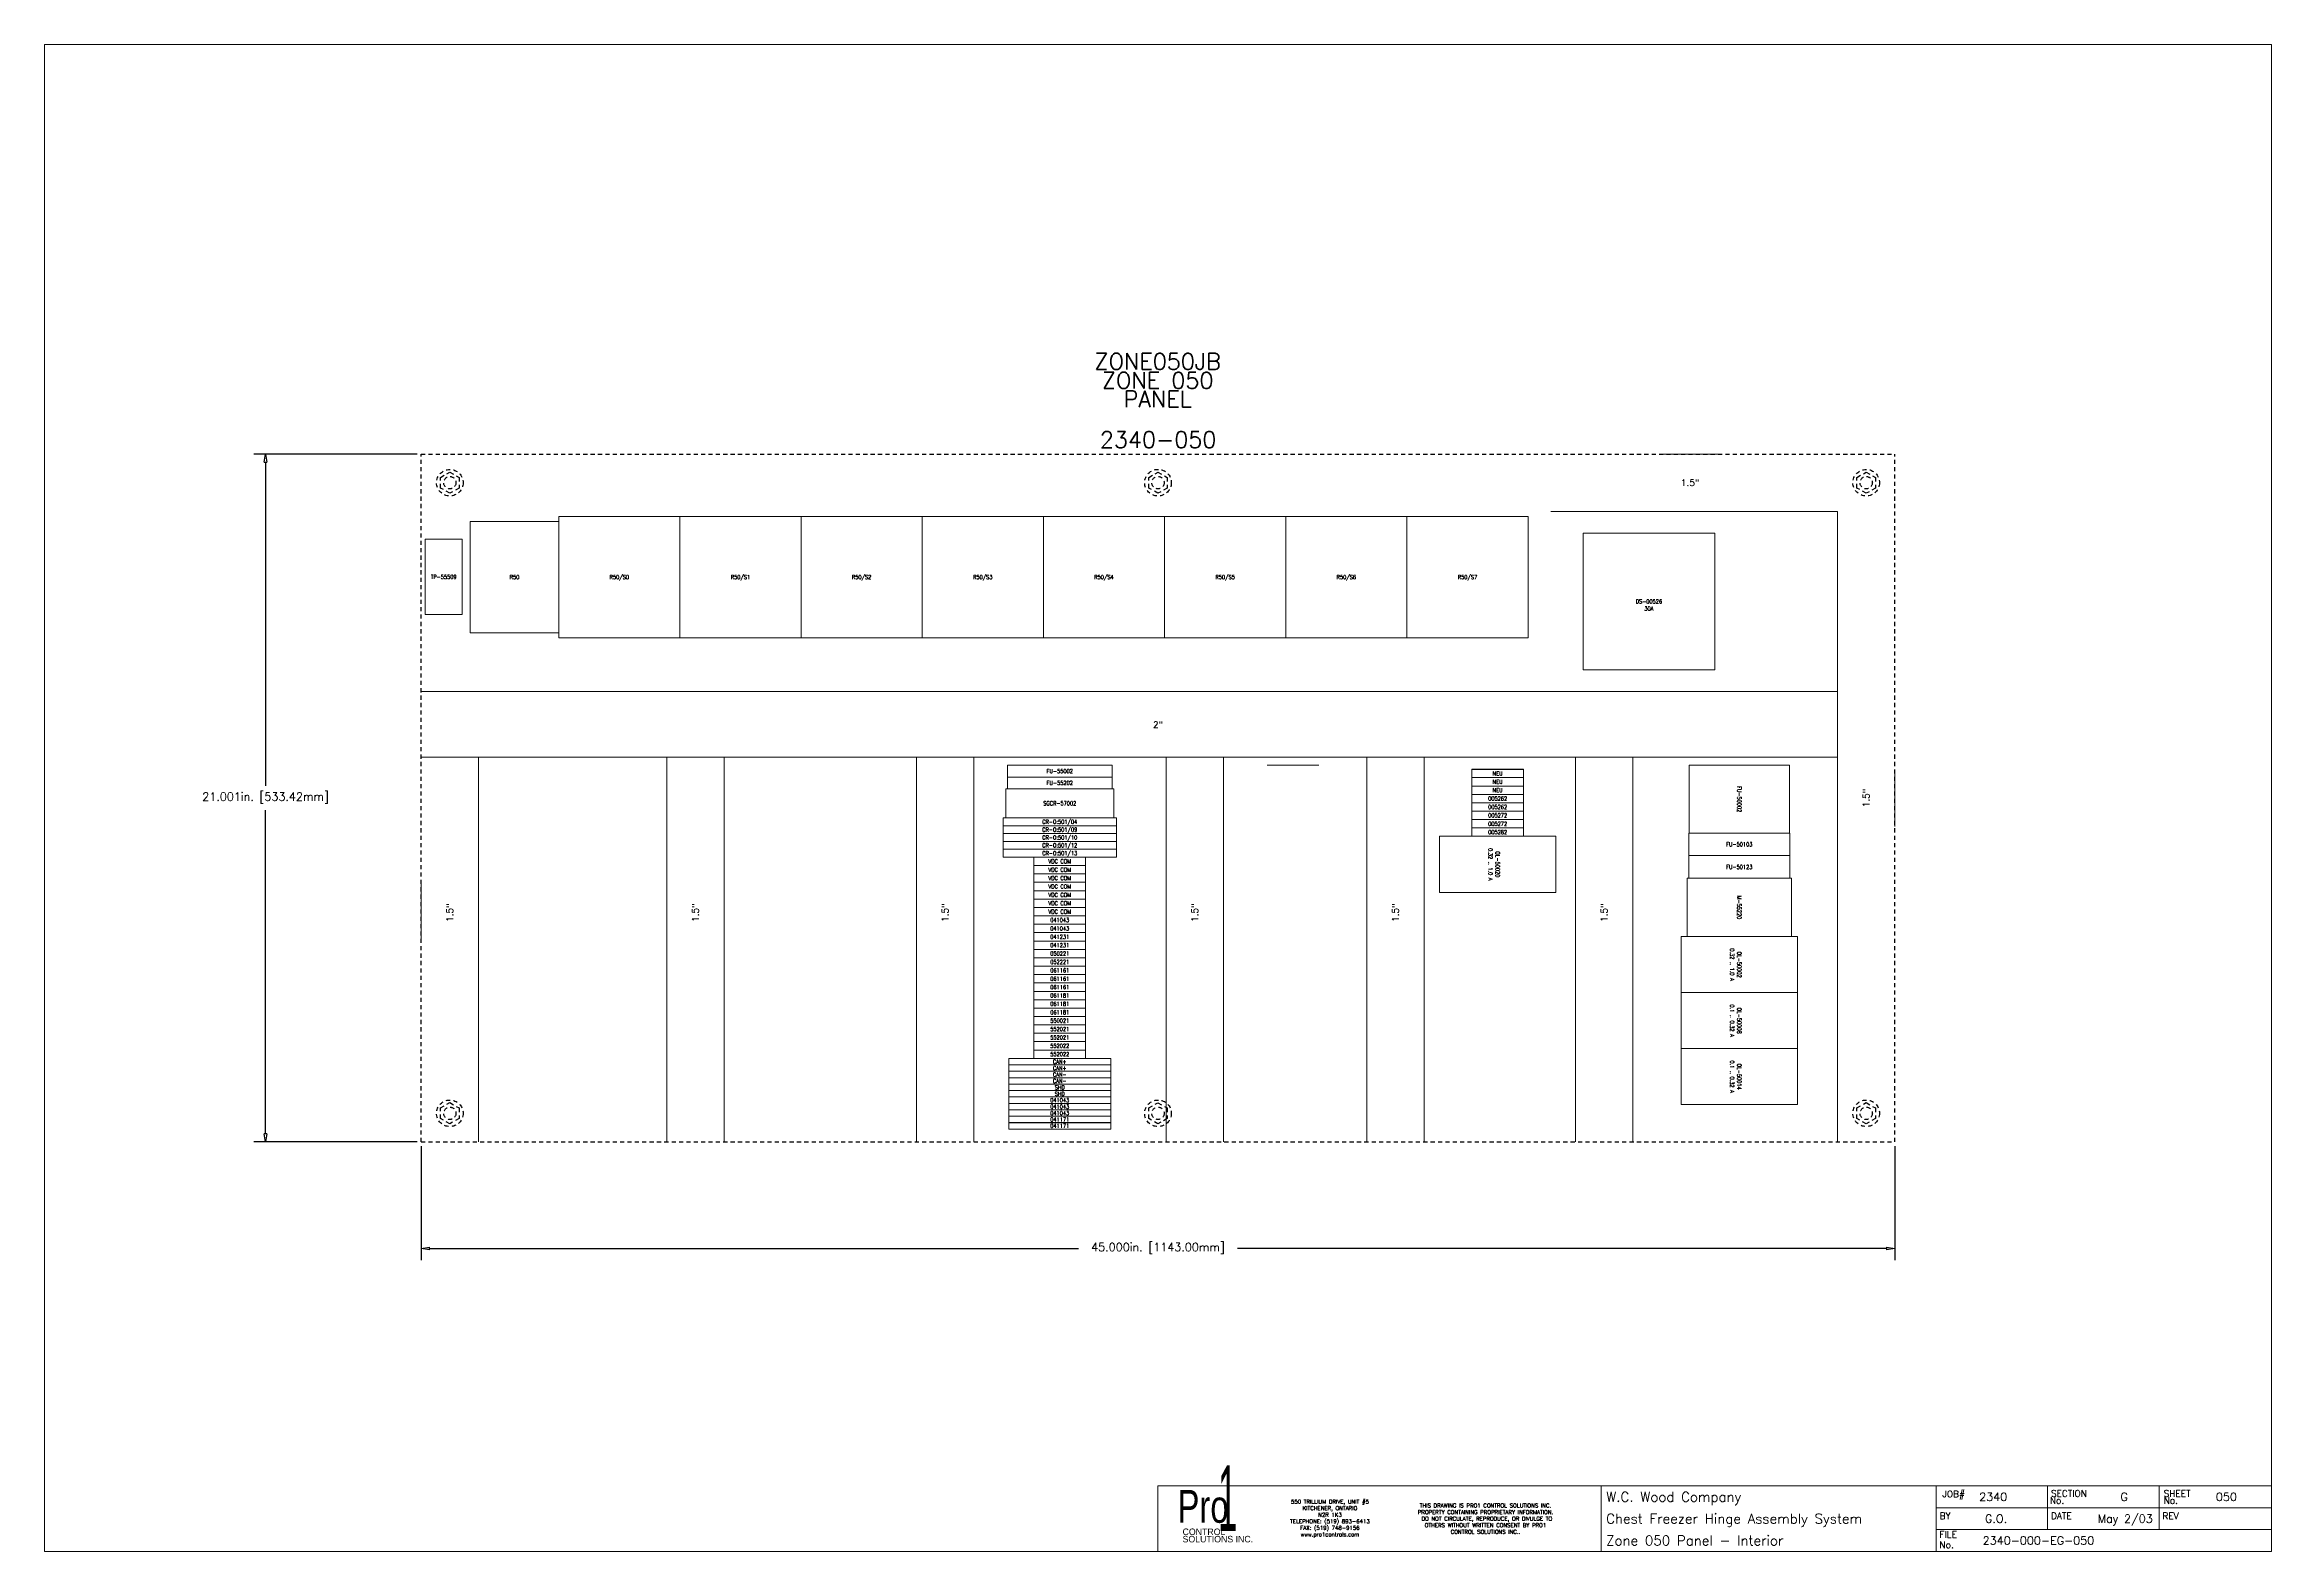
# Model space of a CAD drawing. Header units: inches. Extents: x 0 to 68, y 0 to 46.
import ezdxf
from ezdxf.enums import TextEntityAlignment as Align

# ---------------------------------------------------------------- set-up
doc = ezdxf.new("R2010")
doc.units = ezdxf.units.IN
doc.header["$MEASUREMENT"] = 0
doc.linetypes.add('CADRA_DASHED', pattern=[0.1875, 0.125, -0.0625])
doc.linetypes.add('CADRA_SOLID', pattern=[0])
doc.layers.get('0').update_dxf_attribs({"lineweight": 5})
doc.layers.get('Defpoints').update_dxf_attribs({"lineweight": 5})
doc.layers.add('1', color=1, linetype='Continuous')
doc.layers.add('50', color=48, linetype='CADRA_SOLID')
for name, color, linetype, lineweight in [('BOARDER', 5, 'Continuous', 5), ('DESC', 1, 'Continuous', 5), ('LOC', 252, 'Continuous', 5), ('MISC', 2, 'Continuous', 5), ('PITEM', 20, 'Continuous', 5), ('PRTG', 130, 'Continuous', 5), ('PSYMS', 7, 'Continuous', 5), ('PTAG', 51, 'Continuous', 5), ('PWIRE', 84, 'Continuous', 5), ('SYMS', 7, 'Continuous', 5), ('TAGS', 2, 'Continuous', 5), ('Title_Block_Info', 2, 'Continuous', 5)]:
    doc.layers.add(name, color=color, linetype=linetype, lineweight=lineweight)
doc.styles.add('SIVAN', font='sivan.TTF', dxfattribs={"height": 1})
doc.styles.add('STACCO', font='STAC222N.TTF', dxfattribs={"height": 1})
doc.styles.get("Standard").update_dxf_attribs({"font": 'romans.shx'})
doc.styles.add('WD', font='romans.shx')
doc.dimstyles.get("Standard").update_dxf_attribs({"dimtxt": 0.18, "dimasz": 0.18, "dimexe": 0.18, "dimexo": 0.0625, "dimgap": 0.09, "dimtad": 0, "dimtih": 1, "dimtoh": 1, "dimdec": 4, "dimzin": 0, "dimdsep": 46, "dimtxsty": 'Standard', "dimcen": 0.09, "dimadec": 0, "dimazin": 0, "dimtfac": 1, "dimtdec": 4, "dimtofl": 0, "dimtmove": 0, "dimatfit": 3, "dimfxl": 0, "dimtolj": 1, "dimtzin": 0, "dimarcsym": 0})

# ---------------------------------------------------------------- blocks, each defined once
blk = doc.blocks.new('TB_L')
at = {"color": 5, "linetype": 'Continuous'}
for p, q in [((34, 23), (0, 23)), ((0, 23), (0, 0)), ((34, 0), (34, 23)), ((17, 1), (17, 0)), ((32.283, 1), (32.283, 0.667)), ((0, 0), (34, 0))]:
    blk.add_line(p, q, dxfattribs=at)
at = {"color": 5}
blk.add_line((23.764, 0), (23.764, 1), dxfattribs=at)
at = {"layer": 'BOARDER', "linetype": 'Continuous'}
for p, q in [((0, 1), (0, 0)), ((17, 1), (34, 1)), ((28.882, 1), (28.882, 0.667)), ((28.882, 1), (28.882, 0)), ((28.882, 1), (28.882, 0)), ((28.882, 1), (28.882, 0)), ((30.583, 1), (30.583, 0.667)), ((28.882, 0.667), (34, 0.667)), ((30.583, 0.667), (30.583, 0.333)), ((32.283, 0.667), (32.283, 0.333)), ((28.882, 0.333), (34, 0.333))]:
    blk.add_line(p, q, dxfattribs=at)
at = {"color": 5, "char_height": 0.06, "attachment_point": 5, "style": 'WD'}
for s, insert, width in [('550 TRILLIUM DRIVE, UNIT #5\\PKITCHENER, ONTARIO\\PN2R 1K3\\PTELEPHONE: (519) 893-6413\\PFAX: (519) 748-9156\\Pwww.pro1controls.com', (19.625, 0.5), 1.804), ('THIS DRAWING IS PRO1 CONTROL SOLUTIONS INC. PROPERTY CONTAINING PROPRIETARY INFORMATION.  DO NOT CIRCULATE, REPRODUCE, OR DIVULGE TO OTHERS WITHOUT WRITTEN CONSENT BY PRO1 CONTROL SOLUTIONS INC..', (22, 0.5), 2.264)]:
    blk.add_mtext(s, dxfattribs=dict(at, insert=insert, width=width))
at = {"color": 2, "linetype": 'Continuous', "style": 'WD', "flags": 1}
for tag, p in [('REV1_NO', (18.734, 3.29)), ('REV2_NO', (18.734, 3.04)), ('REV1_BY', (24.303, 3.29)), ('REV2_BY', (24.303, 3.04)), ('REV1_DATE', (26.562, 3.29)), ('REV2_DATE', (26.562, 3.04)), ('REV3_NO', (18.734, 2.79)), ('REV3_BY', (24.303, 2.79)), ('REV3_DATE', (26.562, 2.79)), ('REV4_NO', (18.734, 2.54)), ('REV4_BY', (24.303, 2.54)), ('REV4_DATE', (26.562, 2.54)), ('REV5_NO', (18.734, 2.29)), ('REV6_NO', (18.734, 2.04)), ('REV5_BY', (24.303, 2.29)), ('REV6_BY', (24.303, 2.04)), ('REV5_DATE', (26.562, 2.29)), ('REV6_DATE', (26.562, 2.04)), ('REV7_NO', (18.734, 1.79)), ('REV7_BY', (24.303, 1.79)), ('REV7_DATE', (26.562, 1.79)), ('REV8_NO', (18.734, 1.54)), ('REV9_NO', (18.734, 1.29)), ('REV8_BY', (24.303, 1.54)), ('REV9_BY', (24.303, 1.29)), ('REV8_DATE', (26.562, 1.54)), ('REV9_DATE', (26.562, 1.29))]:
    blk.add_attdef(tag, text='', height=0.15, dxfattribs=at).set_placement(p, align=Align.MIDDLE_CENTER)
for tag, p in [('REV1_CHANGE', (19.292, 3.29)), ('REV2_CHANGE', (19.292, 3.04)), ('REV3_CHANGE', (19.292, 2.79)), ('REV4_CHANGE', (19.292, 2.54)), ('REV5_CHANGE', (19.292, 2.29)), ('REV6_CHANGE', (19.292, 2.04)), ('REV7_CHANGE', (19.292, 1.79)), ('REV8_CHANGE', (19.292, 1.54)), ('REV9_CHANGE', (19.292, 1.29))]:
    blk.add_attdef(tag, text='', height=0.15, dxfattribs=at).set_placement(p, align=Align.MIDDLE_LEFT)
at = {"layer": 'BOARDER', "lineweight": 0}
for s, height, style, width, p in [('1', 1, 'SIVAN', 0.4, (18.063, 0.812)), ('Pro', 0.5, 'STACCO', 0.75, (17.688, 0.688))]:
    blk.add_text(s, height=height, dxfattribs=dict(at, style=style, width=width)).set_placement(p, align=Align.MIDDLE_CENTER)
at = {"layer": 'BOARDER', "linetype": 'Continuous', "style": 'WD'}
for s, p in [('JOB#', (28.976, 0.827)), ('No.', (30.617, 0.729)), ('SECTION', (30.633, 0.835)), ('SHEET', (32.354, 0.834)), ('No.', (32.354, 0.729)), ('BY', (28.933, 0.493)), ('DATE', (30.634, 0.493)), ('REV', (32.334, 0.493)), ('FILE', (28.932, 0.21)), ('No.', (28.932, 0.052))]:
    blk.add_text(s, height=0.1, dxfattribs=at).set_placement(p)
at = {"layer": 'BOARDER', "lineweight": 0, "style": 'STACCO'}
for s, p in [('CONTROL', (17.375, 0.3)), ('SOLUTIONS INC.', (17.375, 0.188))]:
    blk.add_text(s, height=0.1, dxfattribs=at).set_placement(p, align=Align.MIDDLE_LEFT)
at = {"layer": 'Title_Block_Info', "ltscale": 0.1}
for tag, p in [('CUSTOMER', (23.842, 0.833)), ('JOB DESCRIPTION LINE', (23.842, 0.5)), ('DRAWING DESCRIPTION', (23.842, 0.167))]:
    blk.add_attdef(tag, text='', height=0.15, dxfattribs=at).set_placement(p, align=Align.MIDDLE_LEFT)
at = {"layer": 'Title_Block_Info', "ltscale": 0.1, "style": 'WD'}
for tag, p in [('JOB #', (29.752, 0.833)), ('SEC. NO.', (31.75, 0.833)), ('SHT. NO.', (33.313, 0.833)), ('NAME', (29.795, 0.5)), ('REV', (33.194, 0.5))]:
    blk.add_attdef(tag, text='', height=0.125, dxfattribs=at).set_placement(p, align=Align.MIDDLE_CENTER)
blk.add_attdef('DATE', text='', height=0.125, dxfattribs=at).set_placement((32.188, 0.5), align=Align.MIDDLE_RIGHT)
blk.add_attdef('FILE NUMBER', text='', height=0.125, dxfattribs=at).set_placement((29.591, 0.167), align=Align.MIDDLE_LEFT)
blk = doc.blocks.new('_ClosedBlank')
at = {"color": 0, "linetype": 'ByBlock', "lineweight": -2}
for p, q in [((-1, 0.17), (0, 0)), ((-1, 0.17), (-1, -0.17)), ((0, 0), (-1, -0.17))]:
    blk.add_line(p, q, dxfattribs=at)
blk = doc.blocks.new('*D26')
at = {"layer": 'Defpoints', "color": 0}
for p in [(11.5, 12.5), (56.5, 12.5), (56.5, 9.25)]:
    blk.add_point(p, dxfattribs=at)
at = {"layer": 'PITEM', "color": 0, "lineweight": -2}
for p, q in [((11.5, 12.375), (11.5, 8.89)), ((56.5, 12.375), (56.5, 8.89)), ((11.75, 9.25), (31.57, 9.25)), ((56.25, 9.25), (36.43, 9.25))]:
    blk.add_line(p, q, dxfattribs=at)
at = {"layer": 'PITEM', "color": 0, "lineweight": -2, "xscale": 0.25, "yscale": 0.25, "zscale": 0.25, "rotation": 180}
blk.add_blockref('_ClosedBlank', (11.5, 9.25), dxfattribs=at)
at = {"layer": 'PITEM', "color": 0, "lineweight": -2, "xscale": 0.25, "yscale": 0.25, "zscale": 0.25}
blk.add_blockref('_ClosedBlank', (56.5, 9.25), dxfattribs=at)
at = {"layer": 'PITEM', "color": 0, "insert": (34, 9.25), "char_height": 0.25, "attachment_point": 5}
blk.add_mtext('\\A1;45.000in. [1143.00mm]', dxfattribs=at)
blk = doc.blocks.new('WW_2')
for p, q in [((-0.875, 1), (0.875, 1)), ((-0.875, -1), (0.875, -1))]:
    blk.add_line(p, q)
at = {"insert": (0, -0.0125), "char_height": 0.2, "width": 0.3232, "attachment_point": 5, "style": 'WD'}
blk.add_mtext('2"', dxfattribs=at)
blk = doc.blocks.new('HMISC_CAT_1422PW8_MP')
at = {"layer": '1', "linetype": 'CADRA_DASHED'}
for p, q in [((-0.281, 19.413), (0, 19.575)), ((-0.281, 19.088), (-0.281, 19.413)), ((0, 18.926), (-0.281, 19.088)), ((0, 19.575), (0.281, 19.413)), ((0.281, 19.088), (0, 18.926)), ((0.281, 19.413), (0.281, 19.088)), ((21.344, 19.413), (21.625, 19.575)), ((21.344, 19.088), (21.344, 19.413)), ((21.625, 18.926), (21.344, 19.088)), ((21.625, 19.575), (21.906, 19.413)), ((21.906, 19.088), (21.625, 18.926)), ((21.906, 19.413), (21.906, 19.088)), ((42.969, 19.413), (43.25, 19.575)), ((42.969, 19.088), (42.969, 19.413)), ((43.25, 18.926), (42.969, 19.088)), ((43.25, 19.575), (43.531, 19.413)), ((43.531, 19.088), (43.25, 18.926)), ((43.531, 19.413), (43.531, 19.088)), ((-0.281, 0.162), (0, 0.325)), ((-0.281, -0.162), (-0.281, 0.162)), ((0, 0.325), (0.281, 0.162)), ((0.281, 0.162), (0.281, -0.162)), ((21.344, 0.162), (21.625, 0.324)), ((21.344, -0.163), (21.344, 0.162)), ((21.625, 0.324), (21.906, 0.162)), ((21.906, 0.162), (21.906, -0.163)), ((42.969, 0.162), (43.25, 0.325)), ((42.969, -0.162), (42.969, 0.162)), ((43.25, 0.325), (43.531, 0.162)), ((43.531, 0.162), (43.531, -0.162)), ((0, -0.325), (-0.281, -0.162)), ((0.281, -0.162), (0, -0.325)), ((21.625, -0.325), (21.344, -0.163)), ((21.906, -0.163), (21.625, -0.325)), ((43.25, -0.325), (42.969, -0.162)), ((43.531, -0.162), (43.25, -0.325))]:
    blk.add_line(p, q, dxfattribs=at)
for centre, radius in [((0, 19.25), 0.406), ((0, 19.25), 0.188), ((21.625, 19.251), 0.406), ((21.625, 19.251), 0.188), ((43.25, 19.25), 0.406), ((43.25, 19.25), 0.188), ((0, 0), 0.406), ((0, 0), 0.188), ((21.625, 0), 0.406), ((21.625, 0), 0.188), ((43.25, 0), 0.406), ((43.25, 0), 0.188)]:
    blk.add_circle(centre, radius, dxfattribs=at)
at = {"layer": '50', "linetype": 'CADRA_DASHED'}
for p, q in [((-0.875, 20.125), (44.125, 20.125)), ((-0.875, -0.875), (-0.875, 20.125)), ((44.125, -0.875), (44.125, 20.125)), ((-0.875, -0.875), (44.125, -0.875))]:
    blk.add_line(p, q, dxfattribs=at)
at = {"style": 'WD'}
for tag, p in [('INST', (21.616, 23.33)), ('LOC', (21.616, 22.702)), ('DESC1', (21.616, 22.122)), ('DESC2', (21.616, 21.553)), ('DESC3', (21.616, 20.977)), ('TAG1', (21.628, 20.313))]:
    blk.add_attdef(tag, text='', height=0.5, dxfattribs=at).set_placement(p, align=Align.CENTER)
at = {"style": 'WD', "flags": 1}
for tag, p in [('FAMILY', (21.728, 19.163)), ('ASSYCODE', (21.503, 18.688)), ('CAT', (21.641, 18.701)), ('MFG', (21.766, 18.901))]:
    blk.add_attdef(tag, p, '', height=0.01, dxfattribs=at)
blk = doc.blocks.new('*D27')
at = {"layer": 'Defpoints', "color": 0}
for p in [(6.75, 33.5), (11.5, 33.5), (11.5, 12.5)]:
    blk.add_point(p, dxfattribs=at)
at = {"layer": 'PITEM', "color": 0, "lineweight": -2}
for p, q in [((11.375, 33.5), (6.39, 33.5)), ((6.75, 33.25), (6.75, 23.37)), ((6.75, 12.75), (6.75, 22.63)), ((11.375, 12.5), (6.39, 12.5))]:
    blk.add_line(p, q, dxfattribs=at)
at = {"layer": 'PITEM', "color": 0, "lineweight": -2, "xscale": 0.25, "yscale": 0.25, "zscale": 0.25}
for p, rotation in [((6.75, 33.5), 90), ((6.75, 12.5), 270)]:
    blk.add_blockref('_ClosedBlank', p, dxfattribs=dict(at, rotation=rotation))
at = {"layer": 'PITEM', "color": 0, "insert": (6.75, 23), "char_height": 0.25, "attachment_point": 5}
blk.add_mtext('\\A1;21.001in. [533.42mm]', dxfattribs=at)
blk = doc.blocks.new('WW_15')
for p, q in [((-0.875, 0.875), (0.875, 0.875)), ((-0.875, -0.875), (0.875, -0.875))]:
    blk.add_line(p, q)
at = {"insert": (0, 0), "char_height": 0.2, "width": 0.32317, "attachment_point": 5, "style": 'WD'}
blk.add_mtext('1.5"', dxfattribs=at)
blk = doc.blocks.new('PNL13DAF')
for p, q in [((3.7, 1.85), (0, 1.85)), ((0, 1.85), (0, 0)), ((3.7, -1.85), (3.7, 1.85)), ((0, 0), (0, -1.85)), ((0, -1.85), (3.7, -1.85))]:
    blk.add_line(p, q)
at = {"style": 'WD', "width": 0.9, "flags": 8}
blk.add_attdef('P_TAG1', text='', height=0.125, dxfattribs=at).set_placement((1.85, 0), align=Align.MIDDLE_CENTER)
for tag, p in [('RATING1', (1.85, -0.28125)), ('RATING2', (1.85, -0.4375))]:
    blk.add_attdef(tag, text='', height=0.125, dxfattribs=at).set_placement(p, align=Align.CENTER)
blk = doc.blocks.new('PNL13DD7')
for p, q in [((3.7, 1.85), (0, 1.85)), ((0, 1.85), (0, 0)), ((3.7, -1.85), (3.7, 1.85)), ((0, 0), (0, -1.85)), ((0, -1.85), (3.7, -1.85))]:
    blk.add_line(p, q)
at = {"style": 'WD', "width": 0.9, "flags": 8}
blk.add_attdef('P_TAG1', text='', height=0.125, dxfattribs=at).set_placement((1.85, 0), align=Align.MIDDLE_CENTER)
for tag, p in [('RATING1', (1.85, -0.28125)), ('RATING2', (1.85, -0.4375))]:
    blk.add_attdef(tag, text='', height=0.125, dxfattribs=at).set_placement(p, align=Align.CENTER)
blk = doc.blocks.new('PNL13D87')
for p, q in [((2.7, 1.7), (0, 1.7)), ((0, 1.7), (0, 0)), ((2.7, -1.7), (2.7, 1.7)), ((0, 0), (0, -1.7)), ((0, -1.7), (2.7, -1.7))]:
    blk.add_line(p, q)
at = {"style": 'WD', "width": 0.9, "flags": 8}
blk.add_attdef('P_TAG1', text='', height=0.125, dxfattribs=at).set_placement((1.35, 0), align=Align.MIDDLE_CENTER)
for tag, p in [('RATING1', (1.35, -0.28125)), ('RATING2', (1.35, -0.4375))]:
    blk.add_attdef(tag, text='', height=0.125, dxfattribs=at).set_placement(p, align=Align.CENTER)
blk = doc.blocks.new('PNL14432')
for p, q in [((0.36, 1.6), (0, 1.6)), ((0, 1.6), (0, 0)), ((0.36, -1.6), (0.36, 1.6)), ((0, 0), (0, -1.6)), ((0, -1.6), (0.36, -1.6))]:
    blk.add_line(p, q)
at = {"style": 'WD', "width": 0.9, "flags": 8}
blk.add_attdef('P_TAG1', text='', height=0.125, dxfattribs=at).set_placement((0.18, 0), align=Align.MIDDLE_CENTER)
for tag, p in [('RATING1', (0.18, -0.28125)), ('RATING2', (0.18, -0.4375))]:
    blk.add_attdef(tag, text='', height=0.125, dxfattribs=at).set_placement(p, align=Align.CENTER)
blk = doc.blocks.new('PNL1447E')
for p, q in [((0.24, 1.73), (0, 1.73)), ((0, 1.73), (0, 0)), ((0.24, -1.73), (0.24, 1.73)), ((0, 0), (0, -1.73)), ((0, -1.73), (0.24, -1.73))]:
    blk.add_line(p, q)
at = {"style": 'WD', "width": 0.9, "flags": 8}
blk.add_attdef('P_TAG1', text='', height=0.125, dxfattribs=at).set_placement((0.12, 0), align=Align.MIDDLE_CENTER)
for tag, p in [('RATING1', (0.12, -0.28125)), ('RATING2', (0.12, -0.4375))]:
    blk.add_attdef(tag, text='', height=0.125, dxfattribs=at).set_placement(p, align=Align.CENTER)
blk = doc.blocks.new('PNL14506')
for p, q in [((-4.02, -2.085), (-4.02, 2.085)), ((-4.02, 2.085), (0, 2.085)), ((0, 2.085), (0, 0)), ((0, 0), (0, -2.085)), ((0, -2.085), (-4.02, -2.085))]:
    blk.add_line(p, q)
at = {"style": 'WD', "width": 0.9, "flags": 8}
blk.add_attdef('P_TAG1', text='', height=0.125, dxfattribs=at).set_placement((-2.01, 0), align=Align.MIDDLE_CENTER)
for tag, p in [('RATING1', (-2.01, -0.28125)), ('RATING2', (-2.01, -0.4375))]:
    blk.add_attdef(tag, text='', height=0.125, dxfattribs=at).set_placement(p, align=Align.CENTER)
blk = doc.blocks.new('PNL1452E')
for p, q in [((2.07, 1.535), (0, 1.535)), ((0, 1.535), (0, 0)), ((2.07, -1.535), (2.07, 1.535)), ((0, 0), (0, -1.535)), ((0, -1.535), (2.07, -1.535))]:
    blk.add_line(p, q)
at = {"style": 'WD', "width": 0.9, "flags": 8}
blk.add_attdef('P_TAG1', text='', height=0.125, dxfattribs=at).set_placement((1.035, 0), align=Align.MIDDLE_CENTER)
for tag, p in [('RATING1', (1.035, -0.28125)), ('RATING2', (1.035, -0.4375))]:
    blk.add_attdef(tag, text='', height=0.125, dxfattribs=at).set_placement(p, align=Align.CENTER)
blk = doc.blocks.new('PNL14562')
for p, q in [((0.69, 1.545), (0, 1.545)), ((0, 1.545), (0, 0)), ((0.69, -1.545), (0.69, 1.545)), ((0, 0), (0, -1.545)), ((0, -1.545), (0.69, -1.545))]:
    blk.add_line(p, q)
at = {"style": 'WD', "width": 0.9, "flags": 8}
blk.add_attdef('P_TAG1', text='', height=0.125, dxfattribs=at).set_placement((0.345, 0), align=Align.MIDDLE_CENTER)
for tag, p in [('RATING1', (0.345, -0.28125)), ('RATING2', (0.345, -0.4375))]:
    blk.add_attdef(tag, text='', height=0.125, dxfattribs=at).set_placement(p, align=Align.CENTER)
blk = doc.blocks.new('PNL145AF')
for p, q in [((1.7813, 1.5937), (0, 1.5937)), ((0, 1.5937), (0, 0)), ((1.7813, -1.5938), (1.7813, 1.5937)), ((0, 0), (0, -1.5938)), ((0, -1.5938), (1.7813, -1.5938))]:
    blk.add_line(p, q)
at = {"style": 'WD', "width": 0.9, "flags": 8}
blk.add_attdef('P_TAG1', text='', height=0.125, dxfattribs=at).set_placement((0.89065, -0.00005), align=Align.MIDDLE_CENTER)
for tag, p in [('RATING1', (0.89065, -0.2813)), ('RATING2', (0.89065, -0.43755))]:
    blk.add_attdef(tag, text='', height=0.125, dxfattribs=at).set_placement(p, align=Align.CENTER)
blk = doc.blocks.new('PNL145D7')
for p, q in [((1.71, 1.775), (0, 1.775)), ((0, 1.775), (0, 0)), ((1.71, -1.775), (1.71, 1.775)), ((0, 0), (0, -1.775)), ((0, -1.775), (1.71, -1.775))]:
    blk.add_line(p, q)
at = {"style": 'WD', "width": 0.9, "flags": 8}
blk.add_attdef('P_TAG1', text='', height=0.125, dxfattribs=at).set_placement((0.855, 0), align=Align.MIDDLE_CENTER)
for tag, p in [('RATING1', (0.855, -0.28125)), ('RATING2', (0.855, -0.4375))]:
    blk.add_attdef(tag, text='', height=0.125, dxfattribs=at).set_placement(p, align=Align.CENTER)
blk = doc.blocks.new('PNL14647')
for p, q in [((3.7, 1.85), (0, 1.85)), ((0, 1.85), (0, 0)), ((3.7, -1.85), (3.7, 1.85)), ((0, 0), (0, -1.85)), ((0, -1.85), (3.7, -1.85))]:
    blk.add_line(p, q)
at = {"style": 'WD', "width": 0.9, "flags": 8}
blk.add_attdef('P_TAG1', text='', height=0.125, dxfattribs=at).set_placement((1.85, 0), align=Align.MIDDLE_CENTER)
for tag, p in [('RATING1', (1.85, -0.28125)), ('RATING2', (1.85, -0.4375))]:
    blk.add_attdef(tag, text='', height=0.125, dxfattribs=at).set_placement(p, align=Align.CENTER)
blk = doc.blocks.new('PNL146B8')
for p, q in [((0.886, 1.65), (0, 1.65)), ((0, 1.65), (0, 0)), ((0.886, -1.65), (0.886, 1.65)), ((0, 0), (0, -1.65)), ((0, -1.65), (0.886, -1.65))]:
    blk.add_line(p, q)
at = {"style": 'WD', "width": 0.9, "flags": 8}
blk.add_attdef('P_TAG1', text='', height=0.125, dxfattribs=at).set_placement((0.443, 0), align=Align.MIDDLE_CENTER)
for tag, p in [('RATING1', (0.443, -0.28125)), ('RATING2', (0.443, -0.4375))]:
    blk.add_attdef(tag, text='', height=0.125, dxfattribs=at).set_placement(p, align=Align.CENTER)
blk = doc.blocks.new('PNL146E0')
for p, q in [((1.128, 1.15), (0, 1.15)), ((0, 1.15), (0, 0)), ((1.128, -1.15), (1.128, 1.15)), ((0, 0), (0, -1.15)), ((0, -1.15), (1.128, -1.15))]:
    blk.add_line(p, q)
at = {"style": 'WD', "width": 0.9, "flags": 8}
blk.add_attdef('P_TAG1', text='', height=0.125, dxfattribs=at).set_placement((0.564, 0), align=Align.MIDDLE_CENTER)
for tag, p in [('RATING1', (0.564, -0.28125)), ('RATING2', (0.564, -0.4375))]:
    blk.add_attdef(tag, text='', height=0.125, dxfattribs=at).set_placement(p, align=Align.CENTER)
blk = doc.blocks.new('044366')
for p, q in [((0, 0), (-0.787, 0)), ((-0.787, 0), (-0.787, -0.256)), ((0.787, 0), (0, 0)), ((0.787, -0.256), (0.787, 0)), ((-0.787, -0.256), (0.787, -0.256))]:
    blk.add_line(p, q)
at = {"style": 'WD', "width": 0.9}
for tag, flags, p in [('WIRENOL', 8, (0, 0.136)), ('TERMDESCL', 9, (0.004, -0.003))]:
    blk.add_attdef(tag, text='', height=0.125, rotation=270, dxfattribs=dict(at, flags=flags)).set_placement(p, align=Align.MIDDLE_RIGHT)
at = {"style": 'WD', "width": 0.9, "flags": 8}
for tag in ['WIRENO', 'TERM']:
    blk.add_attdef(tag, text='', height=0.125, dxfattribs=at).set_placement((0, -0.128), align=Align.MIDDLE_CENTER)
at = {"style": 'WD', "width": 0.9}
for tag, flags, p in [('WIRENOR', 8, (0, -0.628)), ('TERMDESCR', 9, (0.004, -0.315))]:
    blk.add_attdef(tag, text='', height=0.125, rotation=270, dxfattribs=dict(at, flags=flags)).set_placement(p, align=Align.MIDDLE_LEFT)
blk = doc.blocks.new('168388')
at = {"layer": 'PSYMS'}
blk.add_lwpolyline([(-1.555, -0.197), (1.555, -0.197), (1.555, 0), (-1.555, 0)], close=True, dxfattribs=at)
at = {"style": 'WD', "width": 0.9, "flags": 8}
for tag in ['WIRENO', 'TERM']:
    blk.add_attdef(tag, text='', height=0.125, dxfattribs=at).set_placement((0, -0.1), align=Align.MIDDLE_CENTER)

msp = doc.modelspace()

# ---------------------------------------------------------------- linework, layer by layer
at = {"layer": 'PSYMS'}
for p, q in [((49.375, 31.7503), (46, 31.7503)), ((51.125, 31.7503), (54.75, 31.7503)), ((54.75, 23.875), (54.75, 31.7503)), ((33.125, 26.25), (11.5, 26.25)), ((34.875, 26.25), (54.75, 26.25)), ((33.125, 24.25), (11.5, 24.25)), ((13.25, 20.375), (13.25, 24.25)), ((19, 20.375), (19, 24.25)), ((20.75, 20.375), (20.75, 24.25)), ((26.625, 20.375), (26.625, 24.25)), ((28.375, 20.375), (28.375, 24.25)), ((29.4, 24), (32.6, 24)), ((34.25, 20.375), (34.25, 24.25)), ((34.875, 24.25), (54.75, 24.25)), ((36, 20.375), (36, 24.25)), ((37.3376, 24), (38.9124, 24)), ((40.375, 20.375), (40.375, 24.25)), ((42.125, 20.375), (42.125, 24.25)), ((43.5876, 23.875), (45.1624, 23.875)), ((46.75, 20.375), (46.75, 24.25)), ((48.5, 20.375), (48.5, 24.25)), ((50.215, 24), (53.285, 24)), ((54.75, 22.125), (54.75, 12.4997)), ((13.25, 18.625), (13.25, 12.4997)), ((19, 18.625), (19, 12.4997)), ((20.75, 18.625), (20.75, 12.4997)), ((26.625, 18.625), (26.625, 12.4997)), ((28.375, 18.625), (28.375, 12.4997)), ((34.25, 18.625), (34.25, 12.4997)), ((36, 18.625), (36, 12.4997)), ((40.375, 18.625), (40.375, 12.4997)), ((42.125, 18.625), (42.125, 12.4997)), ((46.75, 18.625), (46.75, 12.4997)), ((48.5, 18.625), (48.5, 12.4997))]:
    msp.add_line(p, q, dxfattribs=at)

# ---------------------------------------------------------------- block references
ref = msp.add_blockref('TB_L', (0, 0), dxfattribs=dict(xscale=2, yscale=2, zscale=2))
ref.add_attrib('CUSTOMER', 'W.C. Wood Company', dxfattribs={"layer": 'MISC', "ltscale": 0.1, "height": 0.3}).set_placement((47.6849, 1.6667), align=Align.MIDDLE_LEFT)
ref.add_attrib('JOB DESCRIPTION LINE', 'Chest Freezer Hinge Assembly System', dxfattribs={"layer": 'MISC', "ltscale": 0.1, "height": 0.3}).set_placement((47.6849, 1), align=Align.MIDDLE_LEFT)
ref.add_attrib('DRAWING DESCRIPTION', 'Zone 050 Panel - Interior', dxfattribs={"layer": 'MISC', "ltscale": 0.1, "height": 0.3}).set_placement((47.6849, 0.3333), align=Align.MIDDLE_LEFT)
ref.add_attrib('JOB #', '2340', dxfattribs={"layer": 'MISC', "ltscale": 0.1, "height": 0.25, "style": 'WD'}).set_placement((59.5044, 1.6667), align=Align.MIDDLE_CENTER)
ref.add_attrib('SEC. NO.', 'G', dxfattribs={"layer": 'MISC', "ltscale": 0.1, "height": 0.25, "style": 'WD'}).set_placement((63.5, 1.6668), align=Align.MIDDLE_CENTER)
ref.add_attrib('SHT. NO.', '050', dxfattribs={"layer": 'MISC', "ltscale": 0.1, "height": 0.25, "style": 'WD'}).set_placement((66.625, 1.6668), align=Align.MIDDLE_CENTER)
ref.add_attrib('FILE NUMBER', '2340-000-EG-050', dxfattribs={"layer": 'MISC', "ltscale": 0.1, "height": 0.25, "style": 'WD'}).set_placement((59.1825, 0.3333), align=Align.MIDDLE_LEFT)
ref.add_attrib('NAME', 'G.O.', dxfattribs={"layer": 'MISC', "ltscale": 0.1, "height": 0.25, "style": 'WD'}).set_placement((59.5903, 0.9999), align=Align.MIDDLE_CENTER)
ref.add_attrib('DATE', 'May 2/03', dxfattribs={"layer": 'MISC', "ltscale": 0.1, "height": 0.25, "style": 'WD'}).set_placement((64.375, 1), align=Align.MIDDLE_RIGHT)
for name, p in [('WW_15', (50.25, 32.6253)), ('WW_2', (34, 25.25))]:
    msp.add_blockref(name, p, dxfattribs=at)
ref = msp.add_blockref('PNL13D87', (13, 29.744), dxfattribs=at)
ref.add_attrib('P_TAG1', 'R50', dxfattribs={"layer": 'PTAG', "height": 0.125, "style": 'WD', "width": 0.9, "flags": 8}).set_placement((14.35, 29.744), align=Align.MIDDLE_CENTER)
ref = msp.add_blockref('PNL13DAF', (15.7, 29.744), dxfattribs=at)
ref.add_attrib('P_TAG1', 'R50/S0', dxfattribs={"layer": 'PTAG', "height": 0.125, "style": 'WD', "width": 0.9, "flags": 8}).set_placement((17.55, 29.744), align=Align.MIDDLE_CENTER)
ref = msp.add_blockref('PNL13DD7', (19.4, 29.744), dxfattribs=at)
ref.add_attrib('P_TAG1', 'R50/S1', dxfattribs={"layer": 'PTAG', "height": 0.125, "style": 'WD', "width": 0.9, "flags": 8}).set_placement((21.25, 29.744), align=Align.MIDDLE_CENTER)
ref = msp.add_blockref('PNL13DAF', (23.1, 29.744), dxfattribs=at)
ref.add_attrib('P_TAG1', 'R50/S2', dxfattribs={"layer": 'PTAG', "height": 0.125, "style": 'WD', "width": 0.9, "flags": 8}).set_placement((24.95, 29.744), align=Align.MIDDLE_CENTER)
ref = msp.add_blockref('PNL13DAF', (26.8, 29.744), dxfattribs=at)
ref.add_attrib('P_TAG1', 'R50/S3', dxfattribs={"layer": 'PTAG', "height": 0.125, "style": 'WD', "width": 0.9, "flags": 8}).set_placement((28.65, 29.744), align=Align.MIDDLE_CENTER)
ref = msp.add_blockref('PNL14647', (30.5, 29.744), dxfattribs=at)
ref.add_attrib('P_TAG1', 'R50/S4', dxfattribs={"layer": 'PTAG', "height": 0.125, "style": 'WD', "width": 0.9, "flags": 8}).set_placement((32.35, 29.744), align=Align.MIDDLE_CENTER)
ref = msp.add_blockref('PNL14647', (34.2, 29.744), dxfattribs=at)
ref.add_attrib('P_TAG1', 'R50/S5', dxfattribs={"layer": 'PTAG', "height": 0.125, "style": 'WD', "width": 0.9, "flags": 8}).set_placement((36.05, 29.744), align=Align.MIDDLE_CENTER)
ref = msp.add_blockref('PNL14647', (37.9, 29.744), dxfattribs=at)
ref.add_attrib('P_TAG1', 'R50/S6', dxfattribs={"layer": 'PTAG', "height": 0.125, "style": 'WD', "width": 0.9, "flags": 8}).set_placement((39.75, 29.744), align=Align.MIDDLE_CENTER)
ref = msp.add_blockref('PNL14647', (41.6, 29.744), dxfattribs=at)
ref.add_attrib('P_TAG1', 'R50/S7', dxfattribs={"layer": 'PTAG', "height": 0.125, "style": 'WD', "width": 0.9, "flags": 8}).set_placement((43.45, 29.744), align=Align.MIDDLE_CENTER)
ref = msp.add_blockref('PNL146E0', (11.625, 29.75), dxfattribs=at)
ref.add_attrib('P_TAG1', 'TP-55509', dxfattribs={"layer": 'PTAG', "height": 0.125, "style": 'WD', "width": 0.9, "flags": 8}).set_placement((12.189, 29.75), align=Align.MIDDLE_CENTER)
ref = msp.add_blockref('PNL14506', (51, 29), dxfattribs=at)
ref.add_attrib('RATING1', '30A', dxfattribs={"layer": 'PRTG', "height": 0.125, "style": 'WD', "width": 0.9, "flags": 8}).set_placement((48.99, 28.7187), align=Align.CENTER)
ref.add_attrib('P_TAG1', 'DS-00526', dxfattribs={"layer": 'PTAG', "height": 0.125, "style": 'WD', "width": 0.9, "flags": 8}).set_placement((48.99, 29), align=Align.MIDDLE_CENTER)
ref = msp.add_blockref('PNL14432', (31, 24), dxfattribs=dict(at, rotation=270))
ref.add_attrib('P_TAG1', 'FU-55002', dxfattribs={"layer": 'PTAG', "height": 0.125, "style": 'WD', "width": 0.9, "flags": 8}).set_placement((31, 23.82), align=Align.MIDDLE_CENTER)
ref = msp.add_blockref('044366', (44.371, 23.8779), dxfattribs=at)
ref.add_attrib('WIRENO', 'NEU', dxfattribs={"layer": 'PWIRE', "height": 0.125, "style": 'WD', "width": 0.9, "flags": 8}).set_placement((44.371, 23.7503), align=Align.MIDDLE_CENTER)
ref = msp.add_blockref('PNL1452E', (51.75, 24), dxfattribs=dict(at, rotation=270))
ref.add_attrib('P_TAG1', 'FU-50002', dxfattribs={"layer": 'PTAG', "height": 0.125, "rotation": 270, "style": 'WD', "width": 0.9, "flags": 8}).set_placement((51.75, 22.965), align=Align.MIDDLE_CENTER)
at = {"layer": 'PSYMS', "rotation": 90}
for p in [(55.625, 23), (12.375, 19.5), (19.875, 19.5), (27.5, 19.5), (35.125, 19.5), (41.25, 19.5), (47.625, 19.5)]:
    msp.add_blockref('WW_15', p, dxfattribs=at)
at = {"layer": 'PSYMS'}
ref = msp.add_blockref('PNL146B8', (31, 23.28), dxfattribs=dict(at, rotation=270))
ref.add_attrib('P_TAG1', 'SGCR-57002', dxfattribs={"layer": 'PTAG', "height": 0.125, "style": 'WD', "width": 0.9, "flags": 8}).set_placement((31, 22.837), align=Align.MIDDLE_CENTER)
ref = msp.add_blockref('PNL14432', (31, 23.64), dxfattribs=dict(at, rotation=270))
ref.add_attrib('P_TAG1', 'FU-55202', dxfattribs={"layer": 'PTAG', "height": 0.125, "style": 'WD', "width": 0.9, "flags": 8}).set_placement((31, 23.46), align=Align.MIDDLE_CENTER)
ref = msp.add_blockref('044366', (44.371, 23.6219), dxfattribs=at)
ref.add_attrib('WIRENO', 'NEU', dxfattribs={"layer": 'PWIRE', "height": 0.125, "style": 'WD', "width": 0.9, "flags": 8}).set_placement((44.371, 23.4943), align=Align.MIDDLE_CENTER)
ref = msp.add_blockref('044366', (44.371, 23.366), dxfattribs=at)
ref.add_attrib('WIRENO', 'NEU', dxfattribs={"layer": 'PWIRE', "height": 0.125, "style": 'WD', "width": 0.9, "flags": 8}).set_placement((44.371, 23.2383), align=Align.MIDDLE_CENTER)
ref = msp.add_blockref('044366', (44.371, 23.11), dxfattribs=at)
ref.add_attrib('WIRENO', '005262', dxfattribs={"layer": 'PWIRE', "height": 0.125, "style": 'WD', "width": 0.9, "flags": 8}).set_placement((44.371, 22.9823), align=Align.MIDDLE_CENTER)
ref = msp.add_blockref('044366', (44.371, 22.854), dxfattribs=at)
ref.add_attrib('WIRENO', '005262', dxfattribs={"layer": 'PWIRE', "height": 0.125, "style": 'WD', "width": 0.9, "flags": 8}).set_placement((44.371, 22.7263), align=Align.MIDDLE_CENTER)
ref = msp.add_blockref('044366', (44.371, 22.598), dxfattribs=at)
ref.add_attrib('WIRENO', '005272', dxfattribs={"layer": 'PWIRE', "height": 0.125, "style": 'WD', "width": 0.9, "flags": 8}).set_placement((44.371, 22.4703), align=Align.MIDDLE_CENTER)
ref = msp.add_blockref('PNL1447E', (31, 22.394), dxfattribs=dict(at, rotation=270))
ref.add_attrib('P_TAG1', 'CR-O:501/04', dxfattribs={"layer": 'PTAG', "height": 0.125, "style": 'WD', "width": 0.9, "flags": 8}).set_placement((31, 22.274), align=Align.MIDDLE_CENTER)
ref = msp.add_blockref('PNL1447E', (31, 22.154), dxfattribs=dict(at, rotation=270))
ref.add_attrib('P_TAG1', 'CR-O:501/09', dxfattribs={"layer": 'PTAG', "height": 0.125, "style": 'WD', "width": 0.9, "flags": 8}).set_placement((31, 22.034), align=Align.MIDDLE_CENTER)
ref = msp.add_blockref('PNL1447E', (31, 21.914), dxfattribs=dict(at, rotation=270))
ref.add_attrib('P_TAG1', 'CR-O:501/10', dxfattribs={"layer": 'PTAG', "height": 0.125, "style": 'WD', "width": 0.9, "flags": 8}).set_placement((31, 21.794), align=Align.MIDDLE_CENTER)
ref = msp.add_blockref('PNL145D7', (44.371, 21.83), dxfattribs=dict(at, rotation=270))
ref.add_attrib('RATING1', '0.32 .. 1.0 A', dxfattribs={"layer": 'PRTG', "height": 0.125, "rotation": 270, "style": 'WD', "width": 0.9, "flags": 8}).set_placement((44.0897, 20.975), align=Align.CENTER)
ref.add_attrib('P_TAG1', 'OL-50020', dxfattribs={"layer": 'PTAG', "height": 0.125, "rotation": 270, "style": 'WD', "width": 0.9, "flags": 8}).set_placement((44.371, 20.975), align=Align.MIDDLE_CENTER)
ref = msp.add_blockref('044366', (44.371, 22.342), dxfattribs=at)
ref.add_attrib('WIRENO', '005272', dxfattribs={"layer": 'PWIRE', "height": 0.125, "style": 'WD', "width": 0.9, "flags": 8}).set_placement((44.371, 22.2143), align=Align.MIDDLE_CENTER)
ref = msp.add_blockref('044366', (44.371, 22.086), dxfattribs=at)
ref.add_attrib('WIRENO', '005282', dxfattribs={"layer": 'PWIRE', "height": 0.125, "style": 'WD', "width": 0.9, "flags": 8}).set_placement((44.371, 21.9583), align=Align.MIDDLE_CENTER)
ref = msp.add_blockref('PNL14562', (51.75, 21.93), dxfattribs=dict(at, rotation=270))
ref.add_attrib('P_TAG1', 'FU-50103', dxfattribs={"layer": 'PTAG', "height": 0.125, "style": 'WD', "width": 0.9, "flags": 8}).set_placement((51.75, 21.585), align=Align.MIDDLE_CENTER)
ref = msp.add_blockref('PNL1447E', (31, 21.674), dxfattribs=dict(at, rotation=270))
ref.add_attrib('P_TAG1', 'CR-O:501/12', dxfattribs={"layer": 'PTAG', "height": 0.125, "style": 'WD', "width": 0.9, "flags": 8}).set_placement((31, 21.554), align=Align.MIDDLE_CENTER)
ref = msp.add_blockref('PNL1447E', (31, 21.434), dxfattribs=dict(at, rotation=270))
ref.add_attrib('P_TAG1', 'CR-O:501/13', dxfattribs={"layer": 'PTAG', "height": 0.125, "style": 'WD', "width": 0.9, "flags": 8}).set_placement((31, 21.314), align=Align.MIDDLE_CENTER)
ref = msp.add_blockref('044366', (31, 21.194), dxfattribs=at)
ref.add_attrib('WIRENO', 'VDC COM', dxfattribs={"layer": 'PWIRE', "height": 0.125, "style": 'WD', "width": 0.9, "flags": 8}).set_placement((31, 21.0664), align=Align.MIDDLE_CENTER)
ref = msp.add_blockref('PNL14562', (51.75, 21.24), dxfattribs=dict(at, rotation=270))
ref.add_attrib('P_TAG1', 'FU-50123', dxfattribs={"layer": 'PTAG', "height": 0.125, "style": 'WD', "width": 0.9, "flags": 8}).set_placement((51.75, 20.895), align=Align.MIDDLE_CENTER)
ref = msp.add_blockref('044366', (31, 20.938), dxfattribs=at)
ref.add_attrib('WIRENO', 'VDC COM', dxfattribs={"layer": 'PWIRE', "height": 0.125, "style": 'WD', "width": 0.9, "flags": 8}).set_placement((31, 20.8104), align=Align.MIDDLE_CENTER)
ref = msp.add_blockref('044366', (31, 20.682), dxfattribs=at)
ref.add_attrib('WIRENO', 'VDC COM', dxfattribs={"layer": 'PWIRE', "height": 0.125, "style": 'WD', "width": 0.9, "flags": 8}).set_placement((31, 20.5544), align=Align.MIDDLE_CENTER)
ref = msp.add_blockref('044366', (31, 20.426), dxfattribs=at)
ref.add_attrib('WIRENO', 'VDC COM', dxfattribs={"layer": 'PWIRE', "height": 0.125, "style": 'WD', "width": 0.9, "flags": 8}).set_placement((31, 20.2984), align=Align.MIDDLE_CENTER)
ref = msp.add_blockref('PNL145AF', (51.75, 20.55), dxfattribs=dict(at, rotation=270))
ref.add_attrib('P_TAG1', 'M-55220', dxfattribs={"layer": 'PTAG', "height": 0.125, "rotation": 270, "style": 'WD', "width": 0.9, "flags": 8}).set_placement((51.7499, 19.6593), align=Align.MIDDLE_CENTER)
ref = msp.add_blockref('044366', (31, 20.17), dxfattribs=at)
ref.add_attrib('WIRENO', 'VDC COM', dxfattribs={"layer": 'PWIRE', "height": 0.125, "style": 'WD', "width": 0.9, "flags": 8}).set_placement((31, 20.0424), align=Align.MIDDLE_CENTER)
ref = msp.add_blockref('044366', (31, 19.914), dxfattribs=at)
ref.add_attrib('WIRENO', 'VDC COM', dxfattribs={"layer": 'PWIRE', "height": 0.125, "style": 'WD', "width": 0.9, "flags": 8}).set_placement((31, 19.7864), align=Align.MIDDLE_CENTER)
ref = msp.add_blockref('044366', (31, 19.658), dxfattribs=at)
ref.add_attrib('WIRENO', 'VDC COM', dxfattribs={"layer": 'PWIRE', "height": 0.125, "style": 'WD', "width": 0.9, "flags": 8}).set_placement((31, 19.5304), align=Align.MIDDLE_CENTER)
ref = msp.add_blockref('044366', (31, 19.402), dxfattribs=at)
ref.add_attrib('WIRENO', '041043', dxfattribs={"layer": 'PWIRE', "height": 0.125, "style": 'WD', "width": 0.9, "flags": 8}).set_placement((31, 19.2744), align=Align.MIDDLE_CENTER)
ref = msp.add_blockref('044366', (31, 19.146), dxfattribs=at)
ref.add_attrib('WIRENO', '041043', dxfattribs={"layer": 'PWIRE', "height": 0.125, "style": 'WD', "width": 0.9, "flags": 8}).set_placement((31, 19.0184), align=Align.MIDDLE_CENTER)
ref = msp.add_blockref('044366', (31, 18.89), dxfattribs=at)
ref.add_attrib('WIRENO', '041231', dxfattribs={"layer": 'PWIRE', "height": 0.125, "style": 'WD', "width": 0.9, "flags": 8}).set_placement((31, 18.7624), align=Align.MIDDLE_CENTER)
ref = msp.add_blockref('044366', (31, 18.634), dxfattribs=at)
ref.add_attrib('WIRENO', '041231', dxfattribs={"layer": 'PWIRE', "height": 0.125, "style": 'WD', "width": 0.9, "flags": 8}).set_placement((31, 18.5064), align=Align.MIDDLE_CENTER)
ref = msp.add_blockref('044366', (31, 18.378), dxfattribs=at)
ref.add_attrib('WIRENO', '050221', dxfattribs={"layer": 'PWIRE', "height": 0.125, "style": 'WD', "width": 0.9, "flags": 8}).set_placement((31, 18.2504), align=Align.MIDDLE_CENTER)
ref = msp.add_blockref('PNL145D7', (51.7499, 18.7687), dxfattribs=dict(at, rotation=270))
ref.add_attrib('RATING1', '0.32 .. 1.0 A', dxfattribs={"layer": 'PRTG', "height": 0.125, "rotation": 270, "style": 'WD', "width": 0.9, "flags": 8}).set_placement((51.4687, 17.9137), align=Align.CENTER)
ref.add_attrib('P_TAG1', 'OL-50002', dxfattribs={"layer": 'PTAG', "height": 0.125, "rotation": 270, "style": 'WD', "width": 0.9, "flags": 8}).set_placement((51.7499, 17.9137), align=Align.MIDDLE_CENTER)
ref = msp.add_blockref('044366', (31, 18.122), dxfattribs=at)
ref.add_attrib('WIRENO', '052221', dxfattribs={"layer": 'PWIRE', "height": 0.125, "style": 'WD', "width": 0.9, "flags": 8}).set_placement((31, 17.9944), align=Align.MIDDLE_CENTER)
ref = msp.add_blockref('044366', (31, 17.866), dxfattribs=at)
ref.add_attrib('WIRENO', '061161', dxfattribs={"layer": 'PWIRE', "height": 0.125, "style": 'WD', "width": 0.9, "flags": 8}).set_placement((31, 17.7384), align=Align.MIDDLE_CENTER)
ref = msp.add_blockref('044366', (31, 17.61), dxfattribs=at)
ref.add_attrib('WIRENO', '061161', dxfattribs={"layer": 'PWIRE', "height": 0.125, "style": 'WD', "width": 0.9, "flags": 8}).set_placement((31, 17.4824), align=Align.MIDDLE_CENTER)
ref = msp.add_blockref('044366', (31, 17.354), dxfattribs=at)
ref.add_attrib('WIRENO', '061161', dxfattribs={"layer": 'PWIRE', "height": 0.125, "style": 'WD', "width": 0.9, "flags": 8}).set_placement((31, 17.2264), align=Align.MIDDLE_CENTER)
ref = msp.add_blockref('044366', (31, 17.098), dxfattribs=at)
ref.add_attrib('WIRENO', '061181', dxfattribs={"layer": 'PWIRE', "height": 0.125, "style": 'WD', "width": 0.9, "flags": 8}).set_placement((31, 16.9704), align=Align.MIDDLE_CENTER)
ref = msp.add_blockref('PNL145D7', (51.7499, 17.0587), dxfattribs=dict(at, rotation=270))
ref.add_attrib('RATING1', '0.1 .. 0.32 A', dxfattribs={"layer": 'PRTG', "height": 0.125, "rotation": 270, "style": 'WD', "width": 0.9, "flags": 8}).set_placement((51.4687, 16.2037), align=Align.CENTER)
ref.add_attrib('P_TAG1', 'OL-50008', dxfattribs={"layer": 'PTAG', "height": 0.125, "rotation": 270, "style": 'WD', "width": 0.9, "flags": 8}).set_placement((51.7499, 16.2037), align=Align.MIDDLE_CENTER)
ref = msp.add_blockref('044366', (31, 16.842), dxfattribs=at)
ref.add_attrib('WIRENO', '061181', dxfattribs={"layer": 'PWIRE', "height": 0.125, "style": 'WD', "width": 0.9, "flags": 8}).set_placement((31, 16.7144), align=Align.MIDDLE_CENTER)
ref = msp.add_blockref('044366', (31, 16.586), dxfattribs=at)
ref.add_attrib('WIRENO', '061181', dxfattribs={"layer": 'PWIRE', "height": 0.125, "style": 'WD', "width": 0.9, "flags": 8}).set_placement((31, 16.4584), align=Align.MIDDLE_CENTER)
ref = msp.add_blockref('044366', (31, 16.33), dxfattribs=at)
ref.add_attrib('WIRENO', '550021', dxfattribs={"layer": 'PWIRE', "height": 0.125, "style": 'WD', "width": 0.9, "flags": 8}).set_placement((31, 16.2024), align=Align.MIDDLE_CENTER)
ref = msp.add_blockref('044366', (31, 16.074), dxfattribs=at)
ref.add_attrib('WIRENO', '552021', dxfattribs={"layer": 'PWIRE', "height": 0.125, "style": 'WD', "width": 0.9, "flags": 8}).set_placement((31, 15.9464), align=Align.MIDDLE_CENTER)
ref = msp.add_blockref('044366', (31, 15.818), dxfattribs=at)
ref.add_attrib('WIRENO', '552021', dxfattribs={"layer": 'PWIRE', "height": 0.125, "style": 'WD', "width": 0.9, "flags": 8}).set_placement((31, 15.6904), align=Align.MIDDLE_CENTER)
ref = msp.add_blockref('168388', (31, 15.0501), dxfattribs=at)
ref.add_attrib('WIRENO', 'CAN+', dxfattribs={"layer": 'PWIRE', "height": 0.125, "style": 'WD', "width": 0.9, "flags": 8}).set_placement((31, 14.9501), align=Align.MIDDLE_CENTER)
ref = msp.add_blockref('044366', (31, 15.562), dxfattribs=at)
ref.add_attrib('WIRENO', '552022', dxfattribs={"layer": 'PWIRE', "height": 0.125, "style": 'WD', "width": 0.9, "flags": 8}).set_placement((31, 15.4344), align=Align.MIDDLE_CENTER)
ref = msp.add_blockref('044366', (31, 15.306), dxfattribs=at)
ref.add_attrib('WIRENO', '552022', dxfattribs={"layer": 'PWIRE', "height": 0.125, "style": 'WD', "width": 0.9, "flags": 8}).set_placement((31, 15.1784), align=Align.MIDDLE_CENTER)
ref = msp.add_blockref('PNL145D7', (51.7499, 15.3487), dxfattribs=dict(at, rotation=270))
ref.add_attrib('RATING1', '0.1 .. 0.32 A', dxfattribs={"layer": 'PRTG', "height": 0.125, "rotation": 270, "style": 'WD', "width": 0.9, "flags": 8}).set_placement((51.4687, 14.4937), align=Align.CENTER)
ref.add_attrib('P_TAG1', 'OL-50014', dxfattribs={"layer": 'PTAG', "height": 0.125, "rotation": 270, "style": 'WD', "width": 0.9, "flags": 8}).set_placement((51.7499, 14.4937), align=Align.MIDDLE_CENTER)
ref = msp.add_blockref('168388', (31, 14.8541), dxfattribs=at)
ref.add_attrib('WIRENO', 'CAN+', dxfattribs={"layer": 'PWIRE', "height": 0.125, "style": 'WD', "width": 0.9, "flags": 8}).set_placement((31, 14.7541), align=Align.MIDDLE_CENTER)
ref = msp.add_blockref('168388', (31, 14.6581), dxfattribs=at)
ref.add_attrib('WIRENO', 'CAN-', dxfattribs={"layer": 'PWIRE', "height": 0.125, "style": 'WD', "width": 0.9, "flags": 8}).set_placement((31, 14.5581), align=Align.MIDDLE_CENTER)
ref = msp.add_blockref('168388', (31, 14.4621), dxfattribs=at)
ref.add_attrib('WIRENO', 'CAN-', dxfattribs={"layer": 'PWIRE', "height": 0.125, "style": 'WD', "width": 0.9, "flags": 8}).set_placement((31, 14.3621), align=Align.MIDDLE_CENTER)
ref = msp.add_blockref('168388', (31, 14.2661), dxfattribs=at)
ref.add_attrib('WIRENO', 'SHD', dxfattribs={"layer": 'PWIRE', "height": 0.125, "style": 'WD', "width": 0.9, "flags": 8}).set_placement((31, 14.1661), align=Align.MIDDLE_CENTER)
ref = msp.add_blockref('168388', (31, 14.0701), dxfattribs=at)
ref.add_attrib('WIRENO', 'SHD', dxfattribs={"layer": 'PWIRE', "height": 0.125, "style": 'WD', "width": 0.9, "flags": 8}).set_placement((31, 13.9701), align=Align.MIDDLE_CENTER)
ref = msp.add_blockref('168388', (31, 13.8741), dxfattribs=at)
ref.add_attrib('WIRENO', '041043', dxfattribs={"layer": 'PWIRE', "height": 0.125, "style": 'WD', "width": 0.9, "flags": 8}).set_placement((31, 13.7741), align=Align.MIDDLE_CENTER)
ref = msp.add_blockref('168388', (31, 13.6781), dxfattribs=at)
ref.add_attrib('WIRENO', '041043', dxfattribs={"layer": 'PWIRE', "height": 0.125, "style": 'WD', "width": 0.9, "flags": 8}).set_placement((31, 13.5781), align=Align.MIDDLE_CENTER)
ref = msp.add_blockref('168388', (31, 13.4821), dxfattribs=at)
ref.add_attrib('WIRENO', '041043', dxfattribs={"layer": 'PWIRE', "height": 0.125, "style": 'WD', "width": 0.9, "flags": 8}).set_placement((31, 13.3821), align=Align.MIDDLE_CENTER)
ref = msp.add_blockref('168388', (31, 13.2861), dxfattribs=at)
ref.add_attrib('WIRENO', '041171', dxfattribs={"layer": 'PWIRE', "height": 0.125, "style": 'WD', "width": 0.9, "flags": 8}).set_placement((31, 13.1861), align=Align.MIDDLE_CENTER)
ref = msp.add_blockref('168388', (31, 13.0901), dxfattribs=at)
ref.add_attrib('WIRENO', '041171', dxfattribs={"layer": 'PWIRE', "height": 0.125, "style": 'WD', "width": 0.9, "flags": 8}).set_placement((31, 12.9901), align=Align.MIDDLE_CENTER)
at = {"layer": 'SYMS'}
ref = msp.add_blockref('HMISC_CAT_1422PW8_MP', (12.375, 13.375), dxfattribs=at)
ref.add_attrib('DESC2', 'PANEL', dxfattribs={"layer": 'DESC', "height": 0.5, "style": 'WD'}).set_placement((33.9907, 34.9279), align=Align.CENTER)
ref.add_attrib('TAG1', '2340-050', dxfattribs={"layer": 'TAGS', "height": 0.5, "style": 'WD'}).set_placement((34.0032, 33.6882), align=Align.CENTER)
ref.add_attrib('DESC1', 'ZONE 050', dxfattribs={"layer": 'DESC', "height": 0.5, "style": 'WD'}).set_placement((33.9907, 35.497), align=Align.CENTER)
ref.add_attrib('LOC', 'ZONE050JB', dxfattribs={"layer": 'LOC', "height": 0.5, "style": 'WD'}).set_placement((33.9907, 36.0768), align=Align.CENTER)

# ---------------------------------------------------------------- dimensions: what is measured, and where the dimension line sits
at = {"layer": 'PITEM'}
dim = msp.add_linear_dim(base=(6.75, 33.5003), p1=(11.5, 12.4997), p2=(11.5, 33.5003), angle=90, dimstyle='Standard', override={"dimscale": 2, "dimtxt": 0.125, "dimasz": 0.125, "dimdec": 3, "dimpost": 'in.', "dimblk": 'ClosedBlank', "dimtdec": 3}, dxfattribs=at)
dim.commit()
dim.dimension.update_dxf_attribs({"geometry": '*D27', "text_midpoint": (6.75, 23)})
dim = msp.add_linear_dim(base=(56.5, 9.25), p1=(11.5, 12.4997), p2=(56.5, 12.4997), dimstyle='Standard', override={"dimscale": 2, "dimtxt": 0.125, "dimasz": 0.125, "dimdec": 3, "dimpost": 'in.', "dimblk": 'ClosedBlank', "dimtdec": 3}, dxfattribs=at)
dim.commit()
dim.dimension.update_dxf_attribs({"geometry": '*D26', "text_midpoint": (34, 9.25)})

doc.saveas('drawing.dxf')
